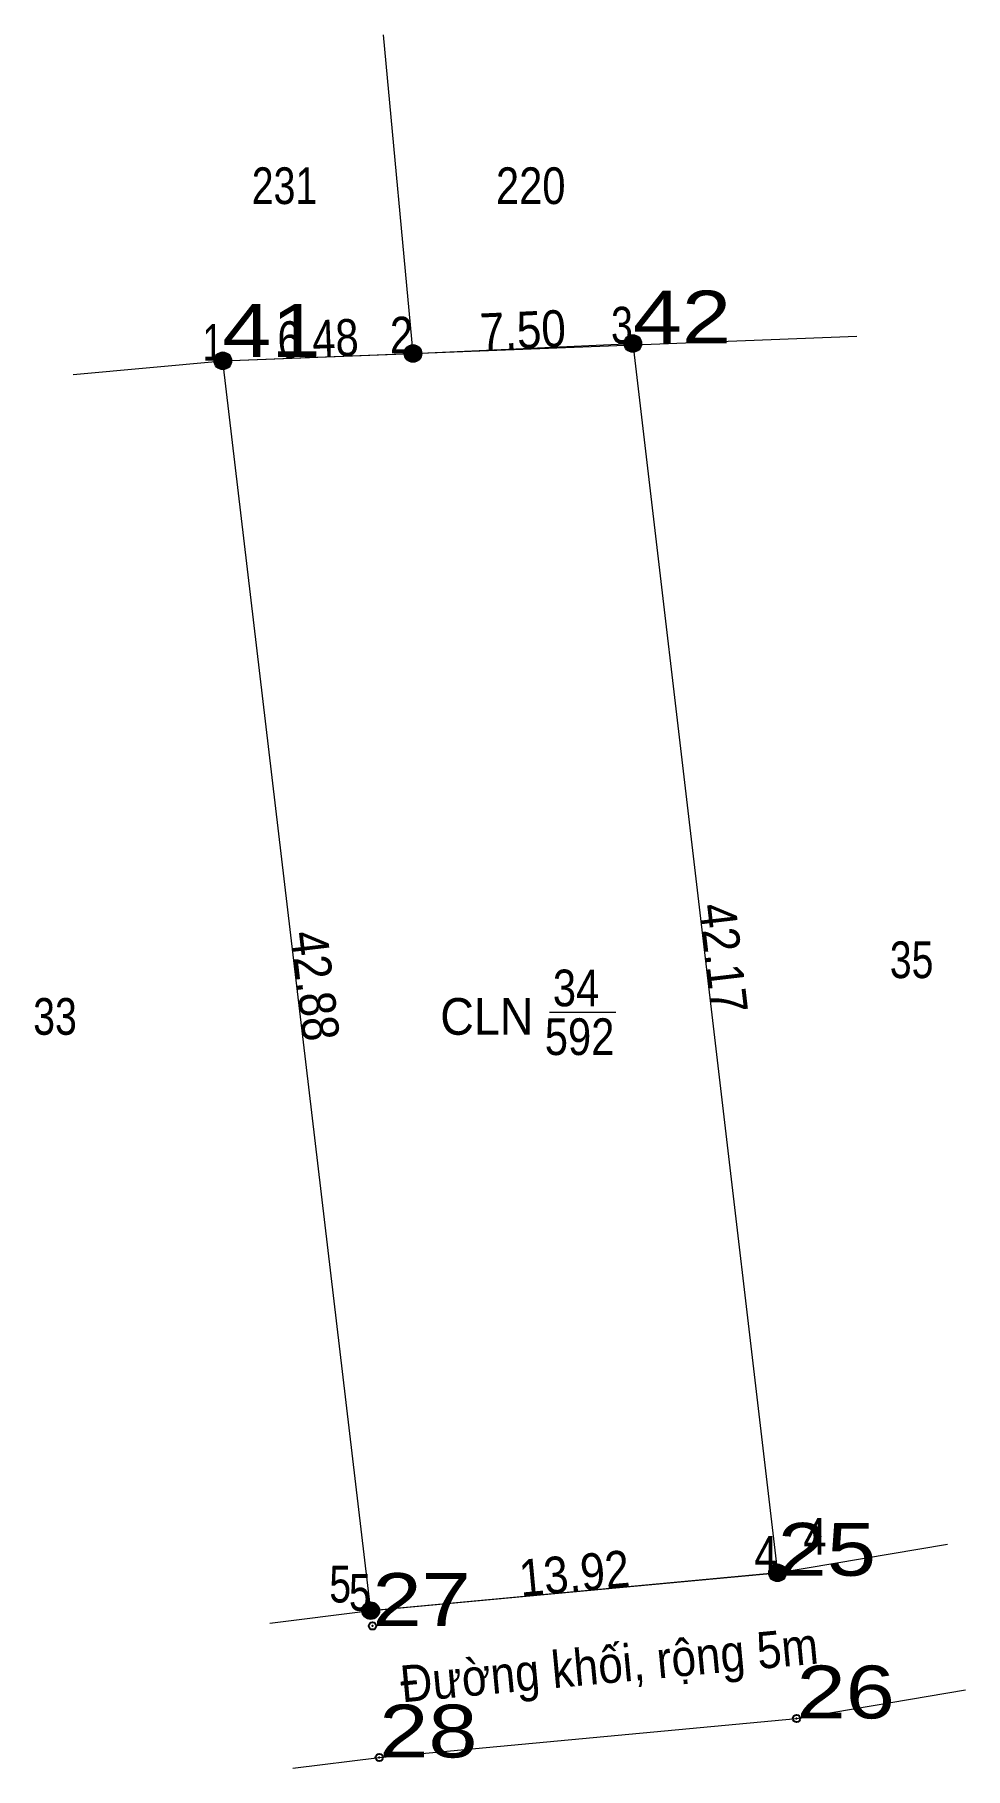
# Model space of a CAD drawing. Header units: metres. Extents: x 535570 to 536054, y 1836866 to 1837053.
# Drawn here: x 536022.4 to 536054.2, y 1836918.2 to 1836977.3 of the extents above; entities that cross this region are included whole.
import ezdxf
from ezdxf.enums import TextEntityAlignment as Align

# ---------------------------------------------------------------- set-up
doc = ezdxf.new("R2010")
doc.units = ezdxf.units.M
doc.header["$LTSCALE"] = 0.5
doc.header["$PDMODE"] = 32
doc.header["$PDSIZE"] = 0.25
for name, color, linetype, lineweight in [('1', 7, 'Continuous', 13), ('10', 7, 'Continuous', 13), ('63', 7, 'Continuous', 13)]:
    doc.layers.add(name, color=color, linetype=linetype, lineweight=lineweight)
for name, color, linetype in [('12', 7, 'Continuous'), ('23', 7, 'Continuous'), ('7', 7, 'Continuous')]:
    doc.layers.add(name, color=color, linetype=linetype)

msp = doc.modelspace()

# ---------------------------------------------------------------- texts
at = {"layer": '1'}
for s, width, p in [('231', 0.8, (536030.96, 1836971.49)), ('220', 0.85, (536039.35, 1836971.49)), ('34', 0.85, (536040.895, 1836944.16)), ('33', 0.8, (536023.14, 1836943.19)), ('CLN', 0.95, (536037.855, 1836943.19)), ('592', 0.85, (536041.015, 1836942.5))]:
    msp.add_text(s, height=1.25, dxfattribs=dict(at, width=width)).set_placement(p, align=Align.CENTER)
at = {"layer": '12', "width": 1.25}
for s, p in [('41', (536028.84, 1836966.28)), ('42', (536042.83, 1836966.74)), ('25', (536047.77, 1836924.76)), ('27', (536033.96, 1836923.05)), ('26', (536048.41, 1836919.9)), ('28', (536034.19, 1836918.57))]:
    msp.add_text(s, height=1.8, dxfattribs=at).set_placement(p)
at = {"layer": '23', "width": 0.8}
msp.add_text('35', height=1.25, dxfattribs=at).set_placement((536052.33, 1836945.12), align=Align.CENTER)
at = {"layer": '63'}
for s, width, p in [(' 3', 0.8, (536042.83, 1836966.74)), (' 1', 0.75, (536028.86, 1836966.15)), (' 2', 0.85, (536035.34, 1836966.4)), (' 4', 0.85, (536049.43, 1836925.48)), (' 4', 0.85, (536047.76, 1836924.86)), (' 5', 0.8, (536033.23, 1836923.85)), (' 5', 0.8, (536033.9, 1836923.57))]:
    msp.add_text(s, height=1.25, dxfattribs=dict(at, width=width)).set_placement(p, align=Align.RIGHT)
for s, rotation, width, p in [('6.48', 2.209, 0.85, (536032.1259, 1836966.2842)), ('7.50', 2.599, 0.9, (536039.1117, 1836966.575)), ('42.17', 276.714, 0.9, (536045.298, 1836945.7281)), ('42.88', 276.75, 0.9, (536031.3892, 1836944.7885)), ('13.92', 5.317, 0.9, (536040.8921, 1836924.2233)), ('Đường khối, rộng 5m', 5.343, 0.9, (536042.0818, 1836921.1096))]:
    msp.add_text(s, height=1.25, rotation=rotation, dxfattribs=dict(at, width=width)).set_placement(p, align=Align.CENTER)

# ---------------------------------------------------------------- hatches: boundary and pattern name
at = {"layer": '63'}
for points in [[(536043.13, 1836966.74, 1), (536042.53, 1836966.74, 1)], [(536029.16, 1836966.15, 1), (536028.56, 1836966.15, 1)], [(536035.64, 1836966.4, 1), (536035.04, 1836966.4, 1)], [(536048.06, 1836924.86, 1), (536047.46, 1836924.86, 1)], [(536034.2, 1836923.57, 1), (536033.6, 1836923.57, 1)]]:
    msp.add_hatch(color=256, dxfattribs=at).paths.add_polyline_path(points)

# ---------------------------------------------------------------- linework, layer by layer
at = {"layer": '1'}
msp.add_lwpolyline([(536028.86, 1836966.15), (536035.34, 1836966.4), (536042.83, 1836966.74), (536047.76, 1836924.86), (536033.9, 1836923.57)], close=True, dxfattribs=at)
at = {"layer": '10'}
for p, q in [((536028.86, 1836966.15), (536050.46, 1836966.99)), ((536042.83, 1836966.74), (536047.76, 1836924.86)), ((536023.76, 1836965.68), (536028.86, 1836966.15)), ((536033.9, 1836923.57), (536028.86, 1836966.15)), ((536047.76, 1836924.86), (536053.55, 1836925.84)), ((536033.81, 1836923.56), (536047.76, 1836924.86)), ((536030.46, 1836923.14), (536033.81, 1836923.56))]:
    msp.add_line(p, q, dxfattribs=at)
msp.add_lwpolyline([(536031.24, 1836918.2), (536034.19, 1836918.57), (536048.41, 1836919.9), (536054.16, 1836920.87)], dxfattribs=at)
at = {"layer": '63'}
for p, q in [((536035.34, 1836966.4), (536034.33, 1836977.26)), ((536039.99, 1836943.96), (536042.25, 1836943.96))]:
    msp.add_line(p, q, dxfattribs=at)
for centre in [(536042.83, 1836966.74), (536028.86, 1836966.15), (536035.34, 1836966.4), (536047.76, 1836924.86), (536033.9, 1836923.57)]:
    msp.add_circle(centre, 0.3, dxfattribs=at)
at = {"layer": '7'}
for p in [(536042.83, 1836966.74), (536028.84, 1836966.28), (536047.77, 1836924.76), (536033.96, 1836923.05), (536048.41, 1836919.9), (536034.19, 1836918.57)]:
    msp.add_point(p, dxfattribs=at)

msp.set_redraw_order([(e.dxf.handle, doc.entitydb.next_handle()) for e in msp.query("TEXT MTEXT ATTDEF DIMENSION ARC_DIMENSION")])  # texts and dimensions are drawn at this point

doc.saveas('drawing.dxf')
